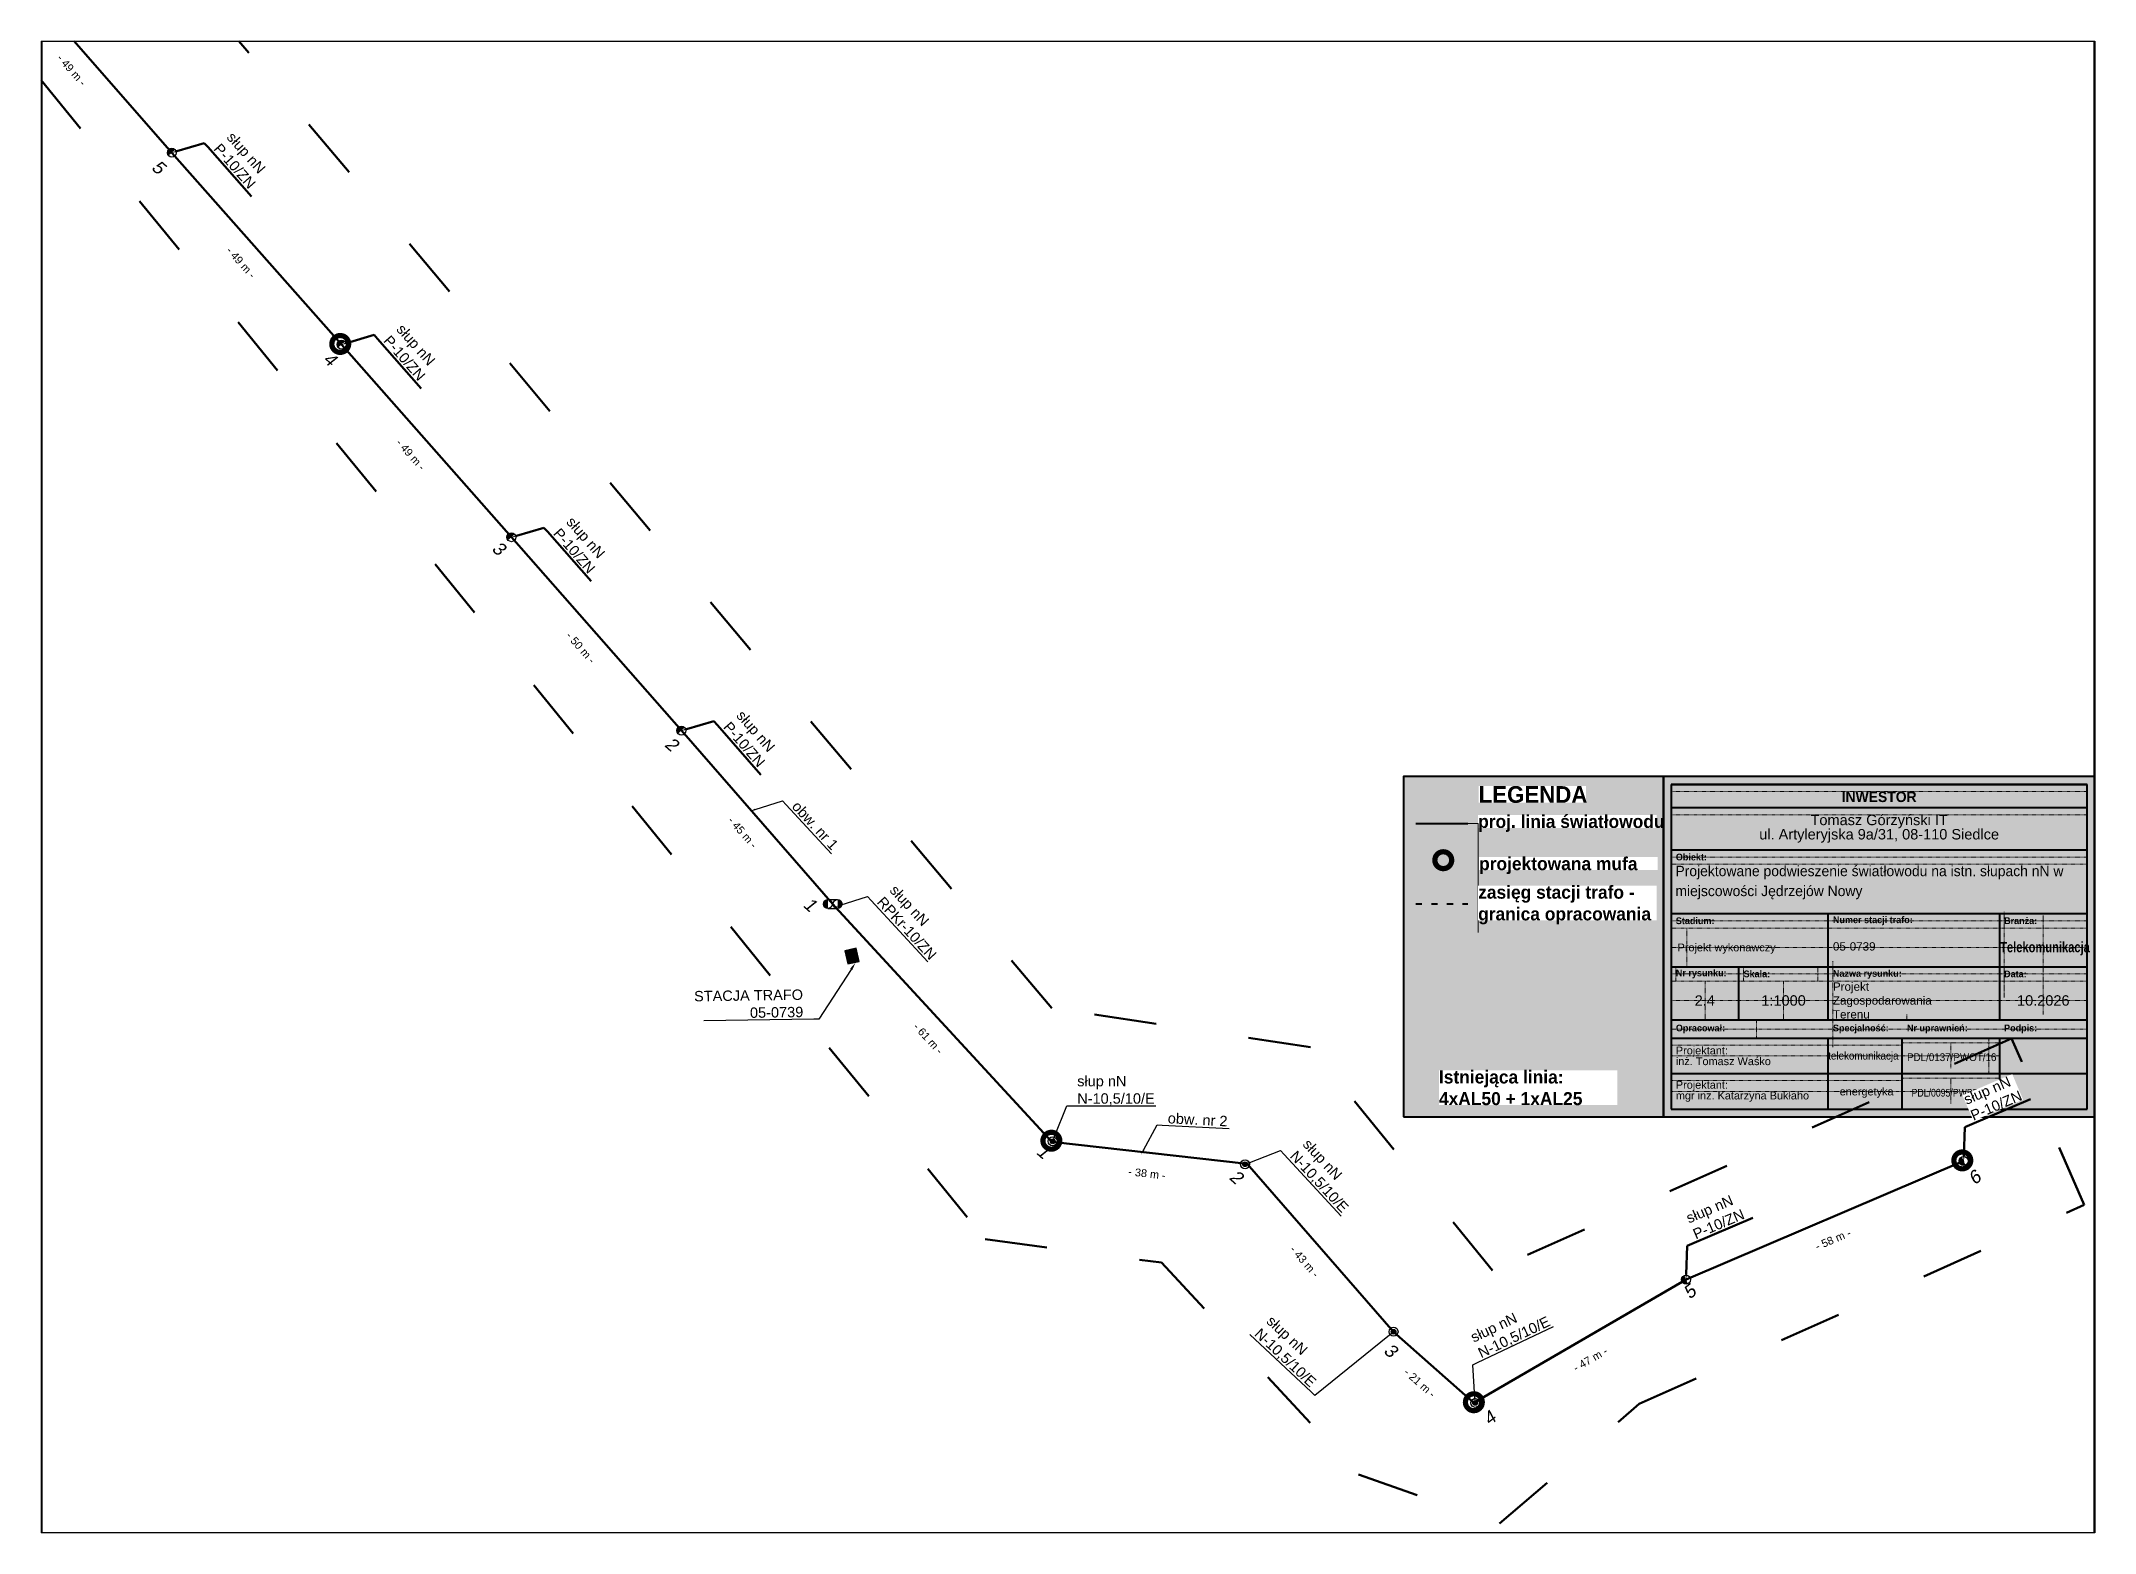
# Paper-space layout '739-4' of a CAD drawing. Header units: metres, sheet in millimetres. Extents: x 0 to 395, y 0 to 287.
# The model-space entities are those that its viewports show. They can reach past a viewport. Long polylines and large blocks are cut down to what shows.
import ezdxf
from ezdxf import colors
from ezdxf.entities.mleader import LeaderData, LeaderLine
from ezdxf.math import Vec2, Vec3

# ---------------------------------------------------------------- set-up
doc = ezdxf.new("R2010")
doc.units = ezdxf.units.M
for name, pattern in [('ACAD_ISO03W100', [30, 12, -18]), ('DGN Style 2', [0.005224, 0.003135, -0.00209]), ('GCAD_ISO03W100', [30, 12, -18])]:
    doc.linetypes.add(name, pattern=pattern)
for name, color, linetype, lineweight in [('!TELE', 30, 'SCARPLINE1A', 50), ('!trafo_05-0739', 6, 'GCAD_ISO03W100', 50), ('@Tabelka', 7, 'Continuous', 13), ('_MM LINIA Sn', 40, 'Continuous', 30), ('_mm zasięg trafo', 6, 'ACAD_ISO03W100', 35), ('_numery slupow etap 4 cz. 2', 7, 'Continuous', 40), ('_światłowód', 30, 'Continuous', 50)]:
    doc.layers.add(name, color=color, linetype=linetype, lineweight=lineweight)
for name, color, linetype in [('!wymiary', 7, 'Continuous'), ('_MM mufy', 3, 'Continuous'), ('_MM opisy', 7, 'Continuous'), ('_MM slupy', 5, 'Continuous'), ('_mm trafo', 3, 'Continuous')]:
    doc.layers.add(name, color=color, linetype=linetype)
doc.layers.add('@KonstrTabelki', color=253, linetype='DGN Style 2', lineweight=0, plot=False)
doc.layers.add('_arkusze model', color=7, linetype='Continuous', lineweight=50, plot=False)
doc.styles.add('LEGENDA', font='arial.ttf')
doc.styles.get("Standard").update_dxf_attribs({"font": 'ARIAL.TTF'})
doc.linetypes.add('SCARPLINE1A', pattern='A,2,[150,AAA.SHX,S=1,R=0,X=0,Y=0],1e-11', length=2)
doc.dimstyles.new('opis linie', dxfattribs={"dimtxt": 1.5, "dimasz": 0.18, "dimexe": 0.18, "dimexo": 0.0625, "dimgap": 2.5, "dimtad": 4, "dimdec": 0, "dimzin": 0, "dimdsep": 46, "dimtxsty": 'Standard', "dimcen": 0.09, "dimse1": 1, "dimse2": 1, "dimsd1": 1, "dimsd2": 1, "dimclrt": 256, "dimadec": 0, "dimazin": 0, "dimtfac": 1, "dimtdec": 0, "dimtofl": 0, "dimtmove": 0, "dimatfit": 3, "dimfxl": 1, "dimtfill": 1, "dimtolj": 1, "dimtzin": 0, "dimarcsym": 0})

psp = doc.layouts.new('739-4')

# ---------------------------------------------------------------- texts
at = {"color": 18, "true_color": 0x000000, "insert": (314.32, 128.27), "char_height": 2, "width": 76.9558, "attachment_point": 1, "line_spacing_factor": 0.825, "style": 'LEGENDA'}
psp.add_mtext('\\pxsm1.15,ql;{\\fLato Light|b0|i0|c238|p34;\\C256;Projektowane podwieszenie światłowodu na istn. słupach nN w miejscowości Jędrzejów Nowy}', dxfattribs=at)
at = {"color": 1, "char_height": 1.6, "width": 26.3577, "attachment_point": 4, "style": 'LEGENDA'}
for s, insert in [('{\\C18;\\c0;05-0739}', (344.61, 112.76, 1)), ('{\\C18;\\c0;Projekt Zagospodarowania Terenu}', (344.61, 102.36, 1))]:
    psp.add_mtext(s, dxfattribs=dict(at, insert=insert))
at = {"char_height": 2, "attachment_point": 5, "line_spacing_factor": 0.825, "style": 'LEGENDA'}
for s, insert in [('2.4', (319.97, 102.36)), ('1:1000', (335.12, 102.36))]:
    psp.add_mtext(s, dxfattribs=dict(at, insert=insert))

msp = doc.modelspace()

# ---------------------------------------------------------------- blocks, each defined once
blk = doc.blocks.new('tabelka')
at = {"true_color": 0xffffff, "transparency": 33554687}
h = blk.add_hatch(color=7, dxfattribs=at)
h.dxf.hatch_style = 1
h.paths.add_polyline_path([(-83, 65.41), (0, 65.41), (0, 0), (-83, 0)])
at = {"layer": '@KonstrTabelki', "lineweight": 0}
for p, q in [((-1.5, 62.52), (-81.5, 62.52)), ((-1.5, 58.08), (-81.5, 58.08)), ((-1.5, 49.94), (-81.5, 49.94)), ((-81.5, 48.55), (-1.5, 48.55)), ((-1.5, 37.69), (-81.5, 37.69)), ((-81.5, 36.3), (-1.5, 36.3)), ((-78.46, 36.3), (-78.46, 28.86)), ((-17.47, 39.44), (-17.47, 22.94)), ((-9.93, 19.68), (-9.93, 39.08)), ((-81.5, 32.58), (-1.5, 32.58)), ((-80.6, 28.86), (-80.6, 26.08)), ((-67.58, 28.86), (-67.58, 26.08)), ((-53.27, 26.08), (-53.27, 28.86)), ((-50.39, 29.9), (-50.39, 18.64)), ((-17.47, 28.86), (-17.47, 22.94)), ((-9.93, 19.68), (-9.93, 28.86)), ((-1.5, 27.47), (-81.5, 27.47)), ((-81.5, 26.08), (-1.5, 26.08)), ((-74.99, 18.64), (-74.99, 26.08)), ((-59.88, 18.64), (-59.88, 26.08)), ((-1.5, 27.47), (-18.36, 27.47)), ((-1.5, 22.36), (-81.5, 22.36)), ((-1.5, 22.36), (-18.36, 22.36)), ((-81.5, 16.88), (-1.5, 16.88)), ((-65.11, 18.64), (-65.11, 15.11)), ((-50.39, 18.64), (-50.39, 13.41)), ((-36.15, 19.68), (-36.15, 18.64)), ((-37.05, 13.77), (-81.5, 13.77)), ((-37.05, 14.25), (-18.36, 14.25)), ((-27.71, 14.25), (-27.71, 9.31)), ((-20.43, 15.11), (-20.43, 8.31)), ((-37.05, 11.71), (-81.5, 11.71)), ((-18.36, 11.71), (-37.05, 11.71)), ((-37.05, 6.97), (-81.5, 6.97)), ((-37.05, 4.9), (-81.5, 4.9)), ((-37.05, 7.44), (-18.36, 7.44)), ((-18.36, 4.9), (-37.05, 4.9)), ((-27.71, 7.44), (-27.71, 2.5))]:
    blk.add_line(p, q, dxfattribs=at)
at = {"layer": '@KonstrTabelki'}
for points in [[(-51.29, 28.86), (-51.29, 39.08)], [(-51.29, 18.64), (-51.29, 28.86)]]:
    blk.add_lwpolyline(points, dxfattribs=at)
at = {"layer": '@Tabelka', "lineweight": 40}
for p, q in [((0, 65.41), (-83, 65.41)), ((-83, 65.41), (-83, 0)), ((-81.5, 63.91), (-1.5, 63.91)), ((-1.5, 63.91), (-81.5, 63.91)), ((-81.5, 63.91), (-81.5, 1.5)), ((-1.5, 1.5), (-1.5, 63.91)), ((0, 0), (0, 65.41)), ((-81.5, 59.47), (-1.5, 59.47)), ((-81.5, 51.33), (-1.5, 51.33)), ((-81.5, 39.08), (-1.5, 39.08)), ((-81.5, 39.08), (-18.36, 39.08)), ((-51.29, 28.86), (-51.29, 39.08)), ((-51.29, 28.86), (-51.29, 35.67)), ((-18.36, 39.08), (-18.36, 28.86)), ((-81.5, 28.86), (-18.36, 28.86)), ((-68.48, 18.64), (-68.48, 28.86)), ((-51.29, 18.64), (-51.29, 28.86)), ((-18.36, 28.86), (-1.5, 28.86)), ((-18.36, 28.86), (-18.36, 18.64)), ((-51.29, 18.64), (-51.29, 25.45)), ((-18.36, 25.45), (-18.36, 18.64)), ((-81.5, 18.64), (-1.5, 18.64)), ((-81.5, 18.64), (-1.5, 18.64)), ((-81.5, 15.11), (-1.5, 15.11)), ((-51.29, 1.5), (-51.29, 15.11)), ((-37.05, 1.5), (-37.05, 15.11)), ((-18.36, 15.11), (-18.36, 1.5)), ((-81.5, 8.31), (-1.5, 8.31)), ((-81.5, 8.31), (-1.5, 8.31)), ((-81.5, 1.5), (-1.5, 1.5)), ((-83, 0), (0, 0))]:
    blk.add_line(p, q, dxfattribs=at)
at = {"layer": '@Tabelka'}
for s, insert, char_height, attachment_point, line_spacing_factor in [('{\\fLato Light|b1|i0|c238|p34;INWESTOR}', (-41.5, 62.52), 2, 2, 0.825), ('{\\fLato Light|b1|i0|c238|p34;Obiekt:}', (-80.6, 49.94), 1.3, 4, 0.946154), ('{\\fLato Light|b1|i0|c238|p34;Branża:}', (-17.47, 37.69), 1.3, 4, 0.946154), ('Projekt wykonawczy', (-80.27, 32.34), 1.5, 4, 0.825), ('{\\fLato Light|b1|i0|c238|p34;\\W0.8;Telekomunikacja}', (-9.6, 32.34), 2, 5, 0.76875), ('{\\fLato Light|b1|i0|c238|p34;Nr rysunku:}', (-80.6, 27.47), 1.3, 4, 0.946154), ('{\\fLato Light|b1|i0|c238|p34;Skala:}', (-67.58, 27.47), 1.3, 4, 0.946154), ('{\\fLato Light|b1|i0|c238|p34;Nazwa rysunku:}', (-50.39, 27.38), 1.3, 4, 0.946154), ('{\\fLato Light|b1|i0|c238|p34;Data:}', (-17.47, 27.47), 1.3, 4, 0.946154), ('10.2026', (-9.93, 22.36), 2, 5, 0.825), ('{\\fLato Light|b1|i0|c238|p34;Opracował:}', (-80.6, 16.88), 1.3, 4, 0.946154), ('{\\fLato Light|b1|i0|c238|p34;Specjalność:}', (-50.39, 16.88), 1.3, 4, 0.946154), ('{\\fLato Light|b1|i0|c238|p34;Nr uprawnień:}', (-36.15, 16.88), 1.3, 4, 0.946154), ('{\\fLato Light|b1|i0|c238|p34;Podpis:}', (-17.47, 16.88), 1.3, 4, 0.946154)]:
    blk.add_mtext(s, dxfattribs=dict(at, insert=insert, char_height=char_height, attachment_point=attachment_point, line_spacing_factor=line_spacing_factor))
at = {"layer": '@Tabelka', "insert": (-41.5, 58.08), "char_height": 2, "attachment_point": 2, "line_spacing_factor": 0.825, "style": 'LEGENDA'}
blk.add_mtext('Tomasz Górzyński IT\\Pul. Artyleryjska 9a/31, 08-110 Siedlce', dxfattribs=at)
at = {"layer": '@Tabelka'}
for s, insert, char_height, width, attachment_point, line_spacing_factor in [('{\\fLato Light|b1|i0|c238|p34;Stadium:}', (-80.6, 37.69), 1.3, 8.6456, 4, 0.946154), ('{\\fLato Light|b1|i0|c238|p34;Numer stacji trafo:}', (-50.39, 37.69), 1.3, 16.1141, 4, 0.946154), ('Projektant:\\Pinż. Tomasz Waśko', (-80.6, 11.71), 1.5, 27.9275, 4, 0.825), ('{\\W0.9;telekomunikacja}', (-44.53, 11.53), 1.5, 22.915, 5, 0.825), ('{\\W0.9;PDL/0137/PWOT/16}', (-27.54, 11.46), 1.5, 22.915, 5, 0.825), ('Projektant:\\Pmgr inż. Katarzyna Bukłaho', (-80.6, 4.9), 1.5, 27.9275, 4, 0.825), ('energetyka', (-43.91, 4.64), 1.5, 22.915, 5, 0.825), ('{\\W0.8;PDL/0095/PWBE/22}', (-27.66, 4.62), 1.5, 22.915, 5, 0.825)]:
    blk.add_mtext(s, dxfattribs=dict(at, insert=insert, char_height=char_height, width=width, attachment_point=attachment_point, line_spacing_factor=line_spacing_factor))
blk = doc.blocks.new('mufa')
at = {"layer": '_MM mufy'}
h = blk.add_hatch(color=256, dxfattribs=at)
h.dxf.hatch_style = 1
h.paths.add_polyline_path([(2.15, 0.12, 1), (-2.1, -0.05, 1)])
h.paths.add_polyline_path([(-1.1, -0.01, -1), (1.15, 0.08, -1)], flags=16)
h.paths.add_polyline_path([(-0.83, 0, -1), (0.88, 0.07, -1)], flags=0)
blk = doc.blocks.new('legenda')
at = {"true_color": 0xffffff, "transparency": 33554687}
h = blk.add_hatch(color=7, dxfattribs=at)
h.dxf.hatch_style = 1
h.paths.add_polyline_path([(-50, 65.41), (0, 65.41), (0, 0), (-50, 0)])
at = {"lineweight": 40}
blk.add_lwpolyline([(0, 65.41), (-50, 65.41), (-50, 0)], dxfattribs=at)
at = {"layer": '_mm zasięg trafo', "lineweight": 40, "ltscale": 0.1}
blk.add_lwpolyline([(-47.62, 40.95), (-37.62, 40.95)], dxfattribs=at)
at = {"layer": '_światłowód', "lineweight": 40}
blk.add_lwpolyline([(-47.62, 56.41), (-37.62, 56.41)], dxfattribs=at)
at = {"layer": '_mm zasięg trafo'}
blk.add_blockref('mufa', (-42.35, 49.31), dxfattribs=at)
at = {"layer": '_mm zasięg trafo', "bg_fill": 3, "box_fill_scale": 1, "bg_fill_color": 256, "bg_fill_transparency": 0}
for s, width, heights, insert, char_height, attachment_point in [('{\\fLato Light|b1|i0|c238|p34;\\C7;LEGENDA}', 20.65, [-3.27], (-35.53, 63.58), 3.2, 1), ('\\pxt4;{\\fLato Light|b1|i0|c238|p34;\\C7;proj. linia światłowodu}', 34.3358, [-3.2], (-35.62, 56.41), 2.5, 4)]:
    blk.add_mtext_dynamic_manual_height_columns(s, width=width, gutter_width=1, heights=heights, dxfattribs=dict(at, insert=insert, char_height=char_height, attachment_point=attachment_point))
at = {"layer": 'Defpoints', "color": 252, "lineweight": 0, "true_color": 0x939598}
blk.add_lwpolyline([(-37.62, 56.41), (-35.62, 56.41), (-35.62, 35.41)], dxfattribs=at)
at = {"layer": '_mm zasięg trafo', "char_height": 2.5, "attachment_point": 4, "bg_fill": 3, "box_fill_scale": 1, "bg_fill_color": 256, "bg_fill_transparency": 0}
for s, heights, insert in [('\\pxt4;{\\fLato Light|b1|i0|c238|p34;\\C7;projektowana mufa}', [-3.2], (-35.44, 48.3)), ('\\pxt4;{\\fLato Light|b1|i0|c238|p34;\\C7;zasięg stacji trafo - granica opracowania}', [-7.36], (-35.62, 40.72))]:
    blk.add_mtext_dynamic_manual_height_columns(s, width=34.3358, gutter_width=1, heights=heights, dxfattribs=dict(at, insert=insert))
at = {"lineweight": 40}
blk.add_lwpolyline([(-50, 0), (0, 0), (0, 65.41)], dxfattribs=at)
at = {"layer": '_mm zasięg trafo', "insert": (-43.16, 5.56), "char_height": 2.5, "attachment_point": 4, "bg_fill": 3, "box_fill_scale": 1, "bg_fill_color": 256, "bg_fill_transparency": 0}
blk.add_mtext_dynamic_manual_height_columns('\\pxt4;{\\fLato Light|b1|i0|c238|p34;\\C7;Istniejąca linia:\\P4xAL50 + 1xAL25}', width=34.3358, gutter_width=1, heights=[0], dxfattribs=at)
blk = doc.blocks.new('*D168')
at = {"layer": 'Defpoints', "color": 0}
for p in [(7548323.63, 5784828.41), (7548355.54, 5784790.87), (7548356.11, 5784791.36)]:
    blk.add_point(p, dxfattribs=at)
at = {"layer": '!wymiary', "insert": (7548336.85, 5784807.24), "char_height": 1.5, "attachment_point": 5, "rotation": 311.2425, "bg_fill": 3, "box_fill_scale": 1.1, "bg_fill_color": 9, "bg_fill_true_color": 13158600, "bg_fill_transparency": 0}
blk.add_mtext('\\A1;- 49 m -', dxfattribs=at)
blk = doc.blocks.new('*D169')
at = {"layer": 'Defpoints', "color": 0}
for p in [(7548356.11, 5784791.36), (7548388.19, 5784753.97), (7548388.75, 5784754.47)]:
    blk.add_point(p, dxfattribs=at)
at = {"layer": '!wymiary', "insert": (7548369.42, 5784770.25), "char_height": 1.5, "attachment_point": 5, "rotation": 311.5054, "bg_fill": 3, "box_fill_scale": 1.1, "bg_fill_color": 9, "bg_fill_true_color": 13158600, "bg_fill_transparency": 0}
blk.add_mtext('\\A1;- 49 m -', dxfattribs=at)
blk = doc.blocks.new('*D170')
at = {"layer": 'Defpoints', "color": 0}
for p in [(7548388.75, 5784754.47), (7548420.86, 5784716.93), (7548421.42, 5784717.43)]:
    blk.add_point(p, dxfattribs=at)
at = {"layer": '!wymiary', "insert": (7548402.07, 5784733.29), "char_height": 1.5, "attachment_point": 5, "rotation": 311.41, "bg_fill": 3, "box_fill_scale": 1.1, "bg_fill_color": 9, "bg_fill_true_color": 13158600, "bg_fill_transparency": 0}
blk.add_mtext('\\A1;- 49 m -', dxfattribs=at)
blk = doc.blocks.new('*D171')
at = {"layer": 'Defpoints', "color": 0}
for p in [(7548421.42, 5784717.43), (7548454.11, 5784680.25), (7548453.55, 5784679.76)]:
    blk.add_point(p, dxfattribs=at)
at = {"layer": '!wymiary', "insert": (7548434.75, 5784696.19), "char_height": 1.5, "attachment_point": 5, "rotation": 311.3264, "bg_fill": 3, "box_fill_scale": 1.1, "bg_fill_color": 9, "bg_fill_true_color": 13158600, "bg_fill_transparency": 0}
blk.add_mtext('\\A1;- 50 m -', dxfattribs=at)
blk = doc.blocks.new('*D172')
at = {"layer": 'Defpoints', "color": 0}
for p in [(7548454.11, 5784680.25), (7548483.14, 5784645.88), (7548483.7, 5784646.37)]:
    blk.add_point(p, dxfattribs=at)
at = {"layer": '!wymiary', "insert": (7548465.88, 5784660.67), "char_height": 1.5, "attachment_point": 5, "rotation": 311.1324, "bg_fill": 3, "box_fill_scale": 1.1, "bg_fill_color": 9, "bg_fill_true_color": 13158600, "bg_fill_transparency": 0}
blk.add_mtext('\\A1;- 45 m -', dxfattribs=at)
blk = doc.blocks.new('*D173')
at = {"layer": 'Defpoints', "color": 0}
for p in [(7548483.7, 5784646.37), (7548524.79, 5784600.68), (7548525.34, 5784601.19)]:
    blk.add_point(p, dxfattribs=at)
at = {"layer": '!wymiary', "insert": (7548501.57, 5784621.06), "char_height": 1.5, "attachment_point": 5, "rotation": 312.6651, "bg_fill": 3, "box_fill_scale": 1.1, "bg_fill_color": 9, "bg_fill_true_color": 13158600, "bg_fill_transparency": 0}
blk.add_mtext('\\A1;- 61 m -', dxfattribs=at)
blk = doc.blocks.new('*D174')
at = {"layer": 'Defpoints', "color": 0}
for p in [(7548525.34, 5784601.19), (7548562.81, 5784596.2), (7548562.89, 5784596.95)]:
    blk.add_point(p, dxfattribs=at)
at = {"layer": '!wymiary', "insert": (7548543.66, 5784595.08), "char_height": 1.5, "attachment_point": 5, "rotation": 353.5577, "bg_fill": 3, "box_fill_scale": 1.1, "bg_fill_color": 9, "bg_fill_true_color": 13158600, "bg_fill_transparency": 0}
blk.add_mtext('\\A1;- 38 m -', dxfattribs=at)
blk = doc.blocks.new('*D175')
at = {"layer": 'Defpoints', "color": 0}
for p in [(7548562.89, 5784596.95), (7548590.52, 5784564.18), (7548591.08, 5784564.67)]:
    blk.add_point(p, dxfattribs=at)
at = {"layer": '!wymiary', "insert": (7548573.96, 5784578.17), "char_height": 1.5, "attachment_point": 5, "rotation": 311.1306, "bg_fill": 3, "box_fill_scale": 1.1, "bg_fill_color": 9, "bg_fill_true_color": 13158600, "bg_fill_transparency": 0}
blk.add_mtext('\\A1;- 43 m -', dxfattribs=at)
blk = doc.blocks.new('*D176')
at = {"layer": 'Defpoints', "color": 0}
for p in [(7548591.08, 5784564.67), (7548606, 5784550.43), (7548606.5, 5784550.99)]:
    blk.add_point(p, dxfattribs=at)
at = {"layer": '!wymiary', "insert": (7548596.13, 5784554.84), "char_height": 1.5, "attachment_point": 5, "rotation": 318.4219, "bg_fill": 3, "box_fill_scale": 1.1, "bg_fill_color": 9, "bg_fill_true_color": 13158600, "bg_fill_transparency": 0}
blk.add_mtext('\\A1;- 21 m -', dxfattribs=at)
blk = doc.blocks.new('*D337')
at = {"layer": 'Defpoints', "color": 0}
for p in [(7548647.33, 5784574.69), (7548647.71, 5784574.04), (7548606.5, 5784550.99)]:
    blk.add_point(p, dxfattribs=at)
at = {"layer": '!wymiary', "insert": (7548628.92, 5784559.38), "char_height": 1.5, "attachment_point": 5, "rotation": 30.1333, "bg_fill": 3, "box_fill_scale": 1.1, "bg_fill_color": 9, "bg_fill_true_color": 13158600, "bg_fill_transparency": 0}
blk.add_mtext('\\A1;- 47 m -', dxfattribs=at)
blk = doc.blocks.new('*D338')
at = {"layer": 'Defpoints', "color": 0}
for p in [(7548700.72, 5784597.5), (7548701.01, 5784596.81), (7548647.33, 5784574.69)]:
    blk.add_point(p, dxfattribs=at)
at = {"layer": '!wymiary', "insert": (7548675.6, 5784582.4), "char_height": 1.5, "attachment_point": 5, "rotation": 23.1338, "bg_fill": 3, "box_fill_scale": 1.1, "bg_fill_color": 9, "bg_fill_true_color": 13158600, "bg_fill_transparency": 0}
blk.add_mtext('\\A1;- 58 m -', dxfattribs=at)
blk = doc.blocks.new('ZN')
at = {"layer": '_MM slupy', "transparency": 33554687}
h = blk.add_hatch(color=256, dxfattribs=at)
h.dxf.hatch_style = 1
h.paths.add_polyline_path([(0, -0.86), (0, 0.86, 1)])
at = {"layer": '_MM slupy'}
blk.add_circle((0, 0), 0.857, dxfattribs=at)
blk = doc.blocks.new('R')
at = {"layer": '_MM slupy', "transparency": 33554687}
h = blk.add_hatch(color=256, dxfattribs=at)
h.dxf.hatch_style = 1
h.paths.add_polyline_path([(-0.93, -0.86), (-0.93, 0.86, 1)])
h = blk.add_hatch(color=256, dxfattribs=at)
h.dxf.hatch_style = 1
h.paths.add_polyline_path([(0.93, 0.86), (0.93, -0.86, 1)])
at = {"layer": '_MM slupy'}
for points in [[(-0.93, 0.86), (0.93, 0.86)], [(-0.93, -0.86), (0.93, -0.86)]]:
    blk.add_lwpolyline(points, dxfattribs=at)
for centre in [(-0.93, 0), (0.93, 0)]:
    blk.add_circle(centre, 0.857, dxfattribs=at)
blk = doc.blocks.new('E')
at = {"layer": '_MM slupy'}
h = blk.add_hatch(color=256, dxfattribs=at)
h.dxf.hatch_style = 1
h.paths.add_polyline_path([(0.27, 0.37, 1), (-0.27, -0.37, 1)])
for radius in [0.857, 0.457]:
    blk.add_circle((0, 0), radius, dxfattribs=at)
blk = doc.blocks.new('trafo')
at = {"layer": '_mm trafo'}
h = blk.add_hatch(color=256, dxfattribs=at)
h.dxf.hatch_style = 1
h.paths.add_polyline_path([(-1.15, 1.02), (-0.52, -1.51), (1.64, -0.96), (1.01, 1.59)])
at = {"layer": '_MM LINIA Sn', "color": 2, "lineweight": 60}
for p, q in [((0.58, 0.02), (-0.43, 0.9)), ((-0.32, -0.23), (0.58, 0.02)), ((0.58, -0.92), (-0.32, -0.23)), ((0.55, -0.72), (0.41, -0.9)), ((0.41, -0.9), (0.58, -0.92)), ((0.58, -0.92), (0.55, -0.72))]:
    blk.add_line(p, q, dxfattribs=at)
at = {"layer": '_mm trafo', "flags": 128}
blk.add_lwpolyline([(-0.52, -1.52), (1.64, -0.96), (0.98, 1.58), (-1.17, 0.99), (-0.52, -1.52)], close=True, dxfattribs=at)
blk = doc.blocks.new('q')
at = {"layer": '_MM slupy'}
blk.add_blockref('ZN', (0, 0), dxfattribs=at)
at = {"layer": '_MM opisy'}
ml = blk.add_multileader_mtext('Standard', dxfattribs=at)
ml.set_content('\\pxql;słup nN\\PP-10/ZN', color=256)
ml.set_leader_properties()
ml.build(insert=Vec2(0, 0))
ml.multileader.update_dxf_attribs({"has_text_frame": 1, "text_left_attachment_type": 5, "text_right_attachment_type": 5, "dogleg_length": 1, "arrow_head_size": 1})
ctx = ml.context
ctx.base_point, ctx.char_height, ctx.arrow_head_size, ctx.landing_gap_size, ctx.plane_origin = Vec3(3.75, 5.9), 2, 1, 1, Vec3(1.72, -1.42)
ctx.left_attachment, ctx.right_attachment = 5, 5
notes = []
notes.append((ctx, [(0, (1, 1, 0), (2.75, 5.9), (1, 0), 1, [(0, [(0, 0), (2.75, 5.9)], 0, [])])]))
ctx.mtext.insert, ctx.mtext.flow_direction = Vec3(4.75, 11.7), 5
ctx.mtext.has_bg_fill, ctx.mtext.bg_color, ctx.mtext.bg_scale_factor, ctx.mtext.bg_transparency, ctx.mtext.use_window_bg_color = 1, -1023410175, 1, 0, 1
for ctx, leaders in notes:
    for number, flags, end, landing, length, lines in leaders:
        leader = LeaderData()
        leader.index, (leader.has_last_leader_line, leader.has_dogleg_vector, leader.attachment_direction) = number, flags
        leader.last_leader_point, leader.dogleg_vector, leader.dogleg_length = Vec3(end), Vec3(landing), length
        for number, points, colour, breaks in lines:
            line = LeaderLine()
            line.index, line.vertices, line.color, line.breaks = number, Vec3.list(points), colors.encode_raw_color(colour), breaks
            leader.lines.append(line)
        ctx.leaders.append(leader)

# ---------------------------------------------------------------- linework, layer by layer
at = {"layer": '!TELE'}
for points in [[(7548323.63, 5784828.41), (7548356.11, 5784791.36), (7548388.75, 5784754.47), (7548421.42, 5784717.43), (7548454.11, 5784680.25), (7548483.7, 5784646.37), (7548525.34, 5784601.19), (7548562.89, 5784596.95), (7548591.08, 5784564.67), (7548606.5, 5784550.99)], [(7548606.5, 5784550.99), (7548647.33, 5784574.69), (7548700.72, 5784597.5)]]:
    msp.add_lwpolyline(points, dxfattribs=at)

# ---------------------------------------------------------------- next in the draw order: dimensions: what is measured, and where the dimension line sits
at = {"layer": '!wymiary'}
dim = msp.add_aligned_dim(p1=(7548323.63, 5784828.41), p2=(7548356.11, 5784791.36), distance=-0.75, dimstyle='opis linie', override={"dimpost": '- <> m -'}, dxfattribs=at)
dim.commit()
dim.dimension.update_dxf_attribs({"geometry": '*D168', "text_midpoint": (7548336.85, 5784807.24)})

# ---------------------------------------------------------------- next in the draw order: dimensions: what is measured, and where the dimension line sits
dim = msp.add_aligned_dim(p1=(7548356.11, 5784791.36), p2=(7548388.75, 5784754.47), distance=-0.75, dimstyle='opis linie', override={"dimpost": '- <> m -'}, dxfattribs=at)
dim.commit()
dim.dimension.update_dxf_attribs({"geometry": '*D169', "text_midpoint": (7548369.42, 5784770.25)})

# ---------------------------------------------------------------- next in the draw order: block references
at = {"layer": '!TELE', "rotation": 311.505379868683}
msp.add_blockref('q', (7548356.11, 5784791.36), dxfattribs=at)

# ---------------------------------------------------------------- next in the draw order: dimensions: what is measured, and where the dimension line sits
at = {"layer": '!wymiary'}
dim = msp.add_aligned_dim(p1=(7548388.75, 5784754.47), p2=(7548421.42, 5784717.43), distance=-0.75, dimstyle='opis linie', override={"dimpost": '- <> m -'}, dxfattribs=at)
dim.commit()
dim.dimension.update_dxf_attribs({"geometry": '*D170', "text_midpoint": (7548402.07, 5784733.29)})

# ---------------------------------------------------------------- next in the draw order: block references
at = {"layer": '!TELE', "rotation": 311.410001706035}
msp.add_blockref('q', (7548388.75, 5784754.47), dxfattribs=at)

# ---------------------------------------------------------------- next in the draw order: texts
at = {"layer": '_numery slupow etap 4 cz. 2', "oblique": 10}
msp.add_text('5', height=2.5, rotation=318.4797, dxfattribs=at).set_placement((7548352.03, 5784788.28))

# ---------------------------------------------------------------- next in the draw order: dimensions: what is measured, and where the dimension line sits
at = {"layer": '!wymiary'}
dim = msp.add_aligned_dim(p1=(7548421.42, 5784717.43), p2=(7548454.11, 5784680.25), distance=-0.75, dimstyle='opis linie', override={"dimpost": '- <> m -'}, dxfattribs=at)
dim.commit()
dim.dimension.update_dxf_attribs({"geometry": '*D171', "text_midpoint": (7548434.75, 5784696.19)})

# ---------------------------------------------------------------- next in the draw order: block references
at = {"layer": '!TELE', "rotation": 311.3263695935091}
msp.add_blockref('q', (7548421.42, 5784717.43), dxfattribs=at)
at = {"color": 5, "lineweight": 70}
msp.add_blockref('mufa', (7548388.47, 5784754.55), dxfattribs=at)

# ---------------------------------------------------------------- next in the draw order: texts
at = {"layer": '_numery slupow etap 4 cz. 2', "oblique": 10}
msp.add_text('4', height=2.5, rotation=318.4797, dxfattribs=at).set_placement((7548385.01, 5784751.39))

# ---------------------------------------------------------------- next in the draw order: dimensions: what is measured, and where the dimension line sits
at = {"layer": '!wymiary'}
dim = msp.add_aligned_dim(p1=(7548454.11, 5784680.25), p2=(7548483.7, 5784646.37), distance=-0.75, dimstyle='opis linie', override={"dimpost": '- <> m -'}, dxfattribs=at)
dim.commit()
dim.dimension.update_dxf_attribs({"geometry": '*D172', "text_midpoint": (7548465.88, 5784660.67)})

# ---------------------------------------------------------------- next in the draw order: block references
at = {"layer": '!TELE', "rotation": 311.1323651816211}
msp.add_blockref('q', (7548454.11, 5784680.25), dxfattribs=at)

# ---------------------------------------------------------------- next in the draw order: texts
at = {"layer": '_numery slupow etap 4 cz. 2', "oblique": 10}
for s, p in [('3', (7548417.48, 5784715)), ('1', (7548477.36, 5784646.52))]:
    msp.add_text(s, height=2.5, rotation=318.4797, dxfattribs=at).set_placement(p)

# ---------------------------------------------------------------- next in the draw order: dimensions: what is measured, and where the dimension line sits
at = {"layer": '!wymiary'}
dim = msp.add_aligned_dim(p1=(7548483.7, 5784646.37), p2=(7548525.34, 5784601.19), distance=-0.75, dimstyle='opis linie', override={"dimpost": '- <> m -'}, dxfattribs=at)
dim.commit()
dim.dimension.update_dxf_attribs({"geometry": '*D173', "text_midpoint": (7548501.57, 5784621.06)})

# ---------------------------------------------------------------- next in the draw order: texts
at = {"layer": '_numery slupow etap 4 cz. 2', "oblique": 10}
msp.add_text('2', height=2.5, rotation=318.4797, dxfattribs=at).set_placement((7548450.71, 5784677.35))

# ---------------------------------------------------------------- next in the draw order: dimensions: what is measured, and where the dimension line sits
at = {"layer": '!wymiary'}
dim = msp.add_aligned_dim(p1=(7548525.34, 5784601.19), p2=(7548562.89, 5784596.95), distance=-0.75, dimstyle='opis linie', override={"dimpost": '- <> m -'}, dxfattribs=at)
dim.commit()
dim.dimension.update_dxf_attribs({"geometry": '*D174', "text_midpoint": (7548543.66, 5784595.08)})

# ---------------------------------------------------------------- next in the draw order: leaders
at = {"layer": '_MM opisy'}
ml = msp.add_multileader_mtext('Standard', dxfattribs=at)
ml.set_content('\\pxql;słup nN\\PRPKr-10/ZN', color=256)
ml.set_leader_properties()
ml.build(insert=Vec2(0, 0))
ml.multileader.update_dxf_attribs({"has_text_frame": 1, "text_left_attachment_type": 5, "text_right_attachment_type": 5, "dogleg_length": 1, "arrow_head_size": 1})
ctx = ml.context
ctx.base_point, ctx.char_height, ctx.arrow_head_size, ctx.landing_gap_size, ctx.plane_origin, ctx.plane_x_axis, ctx.plane_y_axis = Vec3(7548490.58, 5784647.61), 2, 1, 1, Vec3(7548483.82, 5784644.14), Vec3(0.677712, -0.735327), Vec3(0.735327, 0.677712)
ctx.left_attachment, ctx.right_attachment = 5, 5
notes = []
notes.append((ctx, [(0, (1, 1, 0), (7548489.91, 5784648.34), (0.677712, -0.735327), 1, [(0, [(7548483.7, 5784646.37), (7548489.91, 5784648.34)], 0, [])])]))
ctx.mtext.insert, ctx.mtext.text_direction, ctx.mtext.flow_direction = Vec3(7548495.5, 5784650.78), Vec3(0.677712, -0.735327), 5
ctx.mtext.has_bg_fill, ctx.mtext.bg_color, ctx.mtext.bg_scale_factor, ctx.mtext.bg_transparency, ctx.mtext.use_window_bg_color = 1, -1023410175, 1, 0, 1
for ctx, leaders in notes:
    for number, flags, end, landing, length, lines in leaders:
        leader = LeaderData()
        leader.index, (leader.has_last_leader_line, leader.has_dogleg_vector, leader.attachment_direction) = number, flags
        leader.last_leader_point, leader.dogleg_vector, leader.dogleg_length = Vec3(end), Vec3(landing), length
        for number, points, colour, breaks in lines:
            line = LeaderLine()
            line.index, line.vertices, line.color, line.breaks = number, Vec3.list(points), colors.encode_raw_color(colour), breaks
            leader.lines.append(line)
        ctx.leaders.append(leader)

# ---------------------------------------------------------------- next in the draw order: block references
msp.add_blockref('R', (7548483.21, 5784646.9))
at = {"layer": '_arkusze model', "rotation": 357.3066721443945}
msp.add_blockref('trafo', (7548486.68, 5784636.88), dxfattribs=at)

# ---------------------------------------------------------------- next in the draw order: dimensions: what is measured, and where the dimension line sits
at = {"layer": '!wymiary'}
dim = msp.add_aligned_dim(p1=(7548562.89, 5784596.95), p2=(7548591.08, 5784564.67), distance=-0.75, dimstyle='opis linie', override={"dimpost": '- <> m -'}, dxfattribs=at)
dim.commit()
dim.dimension.update_dxf_attribs({"geometry": '*D175', "text_midpoint": (7548573.96, 5784578.17)})

# ---------------------------------------------------------------- next in the draw order: leaders
at = {"layer": '_MM opisy'}
ml = msp.add_multileader_mtext('Standard', dxfattribs=at)
ml.set_content('\\pxql;słup nN\\PN-10,5/10/E', color=256)
ml.set_leader_properties()
ml.build(insert=Vec2(0, 0))
ml.multileader.update_dxf_attribs({"has_text_frame": 1, "text_left_attachment_type": 5, "text_right_attachment_type": 5, "dogleg_length": 1, "arrow_head_size": 1})
ctx = ml.context
ctx.base_point, ctx.char_height, ctx.arrow_head_size, ctx.landing_gap_size, ctx.plane_origin = Vec3(7548529.23, 5784608.08), 2, 1, 1, Vec3(7548527.24, 5784599.86)
ctx.left_attachment, ctx.right_attachment = 5, 5
notes = []
notes.append((ctx, [(0, (1, 1, 0), (7548528.23, 5784608.08), (1, 0), 1, [(0, [(7548525.52, 5784601.28)], 0, [])])]))
ctx.mtext.insert, ctx.mtext.flow_direction = Vec3(7548530.23, 5784613.85), 5
ctx.mtext.has_bg_fill, ctx.mtext.bg_color, ctx.mtext.bg_scale_factor, ctx.mtext.bg_transparency, ctx.mtext.use_window_bg_color = 1, -1023410175, 1, 0, 1
for ctx, leaders in notes:
    for number, flags, end, landing, length, lines in leaders:
        leader = LeaderData()
        leader.index, (leader.has_last_leader_line, leader.has_dogleg_vector, leader.attachment_direction) = number, flags
        leader.last_leader_point, leader.dogleg_vector, leader.dogleg_length = Vec3(end), Vec3(landing), length
        for number, points, colour, breaks in lines:
            line = LeaderLine()
            line.index, line.vertices, line.color, line.breaks = number, Vec3.list(points), colors.encode_raw_color(colour), breaks
            leader.lines.append(line)
        ctx.leaders.append(leader)

# ---------------------------------------------------------------- next in the draw order: block references
at = {"color": 5, "lineweight": 70}
msp.add_blockref('mufa', (7548525.24, 5784601.36), dxfattribs=at)
msp.add_blockref('E', (7548525.52, 5784601.28))

# ---------------------------------------------------------------- next in the draw order: texts
at = {"layer": '_numery slupow etap 4 cz. 2', "oblique": 10}
msp.add_text('1', height=2.5, rotation=318.4797, dxfattribs=at).set_placement((7548522.21, 5784599.01))

# ---------------------------------------------------------------- next in the draw order: dimensions: what is measured, and where the dimension line sits
at = {"layer": '!wymiary'}
dim = msp.add_aligned_dim(p1=(7548591.08, 5784564.67), p2=(7548606.5, 5784550.99), distance=-0.75, dimstyle='opis linie', override={"dimpost": '- <> m -'}, dxfattribs=at)
dim.commit()
dim.dimension.update_dxf_attribs({"geometry": '*D176', "text_midpoint": (7548596.13, 5784554.84)})

# ---------------------------------------------------------------- next in the draw order: leaders
at = {"layer": '_MM opisy'}
ml = msp.add_multileader_mtext('Standard', dxfattribs=at)
ml.set_content('\\pxql;słup nN\\PN-10,5/10/E', color=256)
ml.set_leader_properties()
ml.build(insert=Vec2(0, 0))
ml.multileader.update_dxf_attribs({"has_text_frame": 1, "text_left_attachment_type": 5, "text_right_attachment_type": 5, "dogleg_length": 1, "arrow_head_size": 1})
ctx = ml.context
ctx.base_point, ctx.char_height, ctx.arrow_head_size, ctx.landing_gap_size, ctx.plane_origin, ctx.plane_x_axis, ctx.plane_y_axis = Vec3(7548570.02, 5784598.77), 2, 1, 1, Vec3(7548562.63, 5784594.65), Vec3(0.679042, -0.734099), Vec3(0.734099, 0.679042)
ctx.left_attachment, ctx.right_attachment = 5, 5
notes = []
notes.append((ctx, [(0, (1, 1, 0), (7548569.34, 5784599.5), (0.679042, -0.734099), 1, [(0, [(7548562.51, 5784596.87)], 0, [])])]))
ctx.mtext.insert, ctx.mtext.text_direction, ctx.mtext.flow_direction = Vec3(7548574.93, 5784601.95), Vec3(0.679042, -0.734099), 5
ctx.mtext.has_bg_fill, ctx.mtext.bg_color, ctx.mtext.bg_scale_factor, ctx.mtext.bg_transparency, ctx.mtext.use_window_bg_color = 1, -1023410175, 1, 0, 1
for ctx, leaders in notes:
    for number, flags, end, landing, length, lines in leaders:
        leader = LeaderData()
        leader.index, (leader.has_last_leader_line, leader.has_dogleg_vector, leader.attachment_direction) = number, flags
        leader.last_leader_point, leader.dogleg_vector, leader.dogleg_length = Vec3(end), Vec3(landing), length
        for number, points, colour, breaks in lines:
            line = LeaderLine()
            line.index, line.vertices, line.color, line.breaks = number, Vec3.list(points), colors.encode_raw_color(colour), breaks
            leader.lines.append(line)
        ctx.leaders.append(leader)

# ---------------------------------------------------------------- next in the draw order: block references
at = {"rotation": 312.76882539226}
msp.add_blockref('E', (7548562.51, 5784596.87), dxfattribs=at)

# ---------------------------------------------------------------- next in the draw order: dimensions: what is measured, and where the dimension line sits
at = {"layer": '!wymiary'}
dim = msp.add_aligned_dim(p1=(7548606.5, 5784550.99), p2=(7548647.33, 5784574.69), distance=-0.75, dimstyle='opis linie', override={"dimpost": '- <> m -'}, dxfattribs=at)
dim.commit()
dim.dimension.update_dxf_attribs({"geometry": '*D337', "text_midpoint": (7548628.92, 5784559.38)})

# ---------------------------------------------------------------- next in the draw order: leaders
at = {"layer": '_MM opisy'}
ml = msp.add_multileader_mtext('Standard', dxfattribs=at)
ml.set_content('\\pxql;słup nN\\PN-10,5/10/E', color=256)
ml.set_leader_properties()
ml.build(insert=Vec2(0, 0))
ml.multileader.update_dxf_attribs({"has_text_frame": 1, "text_left_attachment_type": 5, "text_right_attachment_type": 5, "dogleg_length": 1, "arrow_head_size": 1})
ctx = ml.context
ctx.base_point, ctx.char_height, ctx.arrow_head_size, ctx.landing_gap_size, ctx.plane_origin, ctx.plane_x_axis, ctx.plane_y_axis = Vec3(7548563.16, 5784564.44), 2, 1, 1, Vec3(7548591.35, 5784562.46), Vec3(0.727951, -0.685629), Vec3(0.685629, 0.727951)
ctx.left_attachment, ctx.right_attachment = 5, 5
notes = []
notes.append((ctx, [(0, (1, 1, 0), (7548575.93, 5784552.41), (-0.727951, 0.685629), 1, [(0, [(7548591.07, 5784564.67)], 0, [])])]))
ctx.mtext.insert, ctx.mtext.text_direction, ctx.mtext.flow_direction = Vec3(7548567.84, 5784567.95), Vec3(0.727951, -0.685629), 5
ctx.mtext.has_bg_fill, ctx.mtext.bg_color, ctx.mtext.bg_scale_factor, ctx.mtext.bg_transparency, ctx.mtext.use_window_bg_color = 1, -1023410175, 1, 0, 1
for ctx, leaders in notes:
    for number, flags, end, landing, length, lines in leaders:
        leader = LeaderData()
        leader.index, (leader.has_last_leader_line, leader.has_dogleg_vector, leader.attachment_direction) = number, flags
        leader.last_leader_point, leader.dogleg_vector, leader.dogleg_length = Vec3(end), Vec3(landing), length
        for number, points, colour, breaks in lines:
            line = LeaderLine()
            line.index, line.vertices, line.color, line.breaks = number, Vec3.list(points), colors.encode_raw_color(colour), breaks
            leader.lines.append(line)
        ctx.leaders.append(leader)

# ---------------------------------------------------------------- next in the draw order: block references
at = {"rotation": 316.7149301935435}
msp.add_blockref('E', (7548591.07, 5784564.67), dxfattribs=at)

# ---------------------------------------------------------------- next in the draw order: texts
at = {"layer": '_numery slupow etap 4 cz. 2', "oblique": 10}
msp.add_text('3', height=2.5, rotation=318.4797, dxfattribs=at).set_placement((7548588.99, 5784560.78))

# ---------------------------------------------------------------- next in the draw order: dimensions: what is measured, and where the dimension line sits
at = {"layer": '!wymiary'}
dim = msp.add_aligned_dim(p1=(7548647.33, 5784574.69), p2=(7548700.72, 5784597.5), distance=-0.75, dimstyle='opis linie', override={"dimpost": '- <> m -'}, dxfattribs=at)
dim.commit()
dim.dimension.update_dxf_attribs({"geometry": '*D338', "text_midpoint": (7548675.6, 5784582.4)})

# ---------------------------------------------------------------- next in the draw order: leaders
at = {"layer": '_MM opisy'}
ml = msp.add_multileader_mtext('Standard', dxfattribs=at)
ml.set_content('\\pxql;słup nN\\PN-10,5/10/E', color=256)
ml.set_leader_properties()
ml.build(insert=Vec2(0, 0))
ml.multileader.update_dxf_attribs({"has_text_frame": 1, "text_left_attachment_type": 5, "text_right_attachment_type": 5, "dogleg_length": 1, "arrow_head_size": 1})
ctx = ml.context
ctx.base_point, ctx.char_height, ctx.arrow_head_size, ctx.landing_gap_size, ctx.plane_origin, ctx.plane_x_axis, ctx.plane_y_axis = Vec3(7548607.21, 5784558.73), 2, 1, 1, Vec3(7548608.93, 5784550.45), Vec3(0.903548, 0.428487), Vec3(-0.428487, 0.903548)
ctx.left_attachment, ctx.right_attachment = 5, 5
notes = []
notes.append((ctx, [(0, (1, 1, 0), (7548606.31, 5784558.3), (0.903548, 0.428487), 1, [(0, [(7548606.77, 5784550.99)], 0, [])])]))
ctx.mtext.insert, ctx.mtext.text_direction, ctx.mtext.flow_direction = Vec3(7548605.64, 5784564.37), Vec3(0.903548, 0.428487), 5
ctx.mtext.has_bg_fill, ctx.mtext.bg_color, ctx.mtext.bg_scale_factor, ctx.mtext.bg_transparency, ctx.mtext.use_window_bg_color = 1, -1023410175, 1, 0, 1
for ctx, leaders in notes:
    for number, flags, end, landing, length, lines in leaders:
        leader = LeaderData()
        leader.index, (leader.has_last_leader_line, leader.has_dogleg_vector, leader.attachment_direction) = number, flags
        leader.last_leader_point, leader.dogleg_vector, leader.dogleg_length = Vec3(end), Vec3(landing), length
        for number, points, colour, breaks in lines:
            line = LeaderLine()
            line.index, line.vertices, line.color, line.breaks = number, Vec3.list(points), colors.encode_raw_color(colour), breaks
            leader.lines.append(line)
        ctx.leaders.append(leader)

# ---------------------------------------------------------------- next in the draw order: block references
at = {"layer": '!TELE', "rotation": 23.13379976327313}
for p in [(7548700.72, 5784597.5), (7548647.33, 5784574.69)]:
    msp.add_blockref('q', p, dxfattribs=at)
at = {"color": 5, "lineweight": 70}
msp.add_blockref('mufa', (7548606.49, 5784551.08), dxfattribs=at)
at = {"rotation": 25.37156175623863}
msp.add_blockref('E', (7548606.77, 5784550.99), dxfattribs=at)

# ---------------------------------------------------------------- next in the draw order: texts
at = {"layer": '_numery slupow etap 4 cz. 2', "oblique": 10}
msp.add_text('4', height=2.5, rotation=37.5942, dxfattribs=at).set_placement((7548609.51, 5784546.53))

# ---------------------------------------------------------------- next in the draw order: linework, layer by layer
at = {"layer": '!trafo_05-0739'}
msp.add_lwpolyline([(7547641.2, 5785178.25), (7547634.65, 5785132.99), (7547721.08, 5785131.95), (7547994.33, 5784969.45), (7547970.52, 5784919.77), (7547996.4, 5784908.38), (7548031.07, 5784948.75), (7548062.9, 5784936.65), (7548097.51, 5784905.28), (7548290.61, 5784854.82), (7548512.5, 5784582.48), (7548546.46, 5784577.95), (7548584.3, 5784537.19), (7548611.47, 5784527.81), (7548638.32, 5784550.78), (7548723.87, 5784589.07), (7548709.94, 5784621.05), (7548610.12, 5784576.44), (7548575.07, 5784619.4), (7548525.34, 5784626.88), (7548306.84, 5784886.78), (7548106.46, 5784940.6), (7548053.47, 5784981.17), (7547724.74, 5785178.25)], close=True, dxfattribs=at)

# ---------------------------------------------------------------- next in the draw order: block references
at = {"color": 5, "lineweight": 70}
msp.add_blockref('mufa', (7548700.43, 5784597.58), dxfattribs=at)

# ---------------------------------------------------------------- next in the draw order: texts
at = {"layer": '_numery slupow etap 4 cz. 2', "oblique": 10}
for s, p in [('6', (7548702.8, 5784592.77)), ('5', (7548648, 5784570.82))]:
    msp.add_text(s, height=2.5, rotation=37.5942, dxfattribs=at).set_placement(p)

# ---------------------------------------------------------------- next in the draw order: leaders
at = {"layer": '_MM opisy', "color": 1}
ml = msp.add_multileader_mtext('Standard', dxfattribs=at)
ml.set_content('\\pxql;obw. nr 1', color=256)
ml.set_leader_properties()
ml.build(insert=Vec2(0, 0))
ml.multileader.update_dxf_attribs({"has_text_frame": 1, "text_left_attachment_type": 5, "text_right_attachment_type": 5, "dogleg_length": 1, "arrow_head_size": 1})
ctx = ml.context
ctx.base_point, ctx.char_height, ctx.arrow_head_size, ctx.landing_gap_size, ctx.plane_origin, ctx.plane_x_axis, ctx.plane_y_axis = Vec3(7548474.24, 5784666.01), 2, 1, 1, Vec3(7548467.47, 5784662.54), Vec3(0.677712, -0.735327), Vec3(0.735327, 0.677712)
ctx.left_attachment, ctx.right_attachment = 5, 5
notes = []
notes.append((ctx, [(0, (1, 1, 0), (7548473.56, 5784666.74), (0.677712, -0.735327), 1, [(0, [(7548467.35, 5784664.77), (7548473.56, 5784666.74)], 0, [])])]))
ctx.mtext.insert, ctx.mtext.text_direction, ctx.mtext.flow_direction = Vec3(7548476.69, 5784666.91), Vec3(0.677712, -0.735327), 5
ctx.mtext.has_bg_fill, ctx.mtext.bg_color, ctx.mtext.bg_scale_factor, ctx.mtext.bg_transparency, ctx.mtext.use_window_bg_color = 1, -1023410175, 1, 0, 1
ml = msp.add_multileader_mtext('Standard', dxfattribs=at)
ml.set_content('\\pxql;obw. nr 2', color=1)
ml.set_leader_properties()
ml.build(insert=Vec2(0, 0))
ml.multileader.update_dxf_attribs({"has_text_frame": 1, "text_left_attachment_type": 5, "text_right_attachment_type": 5, "dogleg_length": 1, "arrow_head_size": 1})
ctx = ml.context
ctx.base_point, ctx.char_height, ctx.arrow_head_size, ctx.landing_gap_size, ctx.plane_origin, ctx.plane_x_axis, ctx.plane_y_axis = Vec3(7548546.58, 5784604.4), 2, 1, 1, Vec3(7548544.16, 5784597.19), Vec3(0.998599, -0.052921), Vec3(0.052921, 0.998599)
ctx.left_attachment, ctx.right_attachment = 5, 5
notes.append((ctx, [(0, (1, 1, 0), (7548545.58, 5784604.45), (0.998599, -0.052921), 1, [(0, [(7548542.52, 5784598.7), (7548545.58, 5784604.45)], 0, [])])]))
ctx.mtext.insert, ctx.mtext.text_direction, ctx.mtext.flow_direction = Vec3(7548547.71, 5784606.75), Vec3(0.998599, -0.052921), 5
ctx.mtext.has_bg_fill, ctx.mtext.bg_color, ctx.mtext.bg_scale_factor, ctx.mtext.bg_transparency, ctx.mtext.use_window_bg_color = 1, -1023410175, 1, 0, 1
at = {"layer": '_mm trafo', "color": 3}
ml = msp.add_multileader_mtext('Standard', dxfattribs=at)
ml.set_content('STACJA TRAFO\\P05-0739', color=3)
ml.set_leader_properties()
ml.build(insert=Vec2(0, 0))
ml.multileader.update_dxf_attribs({"has_text_frame": 1, "text_left_attachment_type": 5, "text_right_attachment_type": 5, "dogleg_length": 1, "arrow_head_size": 1.5})
ctx = ml.context
ctx.base_point, ctx.char_height, ctx.arrow_head_size, ctx.plane_origin, ctx.plane_x_axis, ctx.plane_y_axis = Vec3(7548454.86, 5784624.37), 2, 1.5, Vec3(7548490.81, 5784604.79), Vec3(0.999891, 0.014731), Vec3(-0.014731, 0.999891)
ctx.left_attachment, ctx.right_attachment, ctx.text_align_type, ctx.attachment_type = 5, 5, 2, 2
notes.append((ctx, [(0, (1, 1, 0), (7548480.56, 5784624.75), (-0.999891, -0.014731), 1, [(0, [(7548487.58, 5784635.6)], 0, [])])]))
ctx.mtext.insert, ctx.mtext.text_direction, ctx.mtext.rotation, ctx.mtext.alignment, ctx.mtext.flow_direction = Vec3(7548477.48, 5784630.49), Vec3(0.999891, 0.014731), 6.129723, 3, 5
ctx.mtext.has_bg_fill, ctx.mtext.bg_color, ctx.mtext.bg_scale_factor, ctx.mtext.bg_transparency, ctx.mtext.use_window_bg_color = 1, -1073741824, 1, 0, 1
for ctx, leaders in notes:
    for number, flags, end, landing, length, lines in leaders:
        leader = LeaderData()
        leader.index, (leader.has_last_leader_line, leader.has_dogleg_vector, leader.attachment_direction) = number, flags
        leader.last_leader_point, leader.dogleg_vector, leader.dogleg_length = Vec3(end), Vec3(landing), length
        for number, points, colour, breaks in lines:
            line = LeaderLine()
            line.index, line.vertices, line.color, line.breaks = number, Vec3.list(points), colors.encode_raw_color(colour), breaks
            leader.lines.append(line)
        ctx.leaders.append(leader)

# ---------------------------------------------------------------- next in the draw order: texts
at = {"layer": '_numery slupow etap 4 cz. 2', "oblique": 10}
msp.add_text('2', height=2.5, rotation=318.4797, dxfattribs=at).set_placement((7548559.3, 5784594.14))

# ---------------------------------------------------------------- block references
psp.add_blockref('tabelka', (395, 80))

psp.set_redraw_order([(e.dxf.handle, doc.entitydb.next_handle()) for e in psp.query("TEXT MTEXT ATTDEF DIMENSION ARC_DIMENSION")])  # texts and dimensions are drawn at this point

# ---------------------------------------------------------------- next in the draw order: block references
psp.add_blockref('legenda', (312, 80))

# ---------------------------------------------------------------- next in the draw order: linework, layer by layer
psp.add_lwpolyline([(395, 0), (0.24, 0), (0.24, 286.83), (395, 286.83)], close=True)

# ---------------------------------------------------------------- next in the draw order: viewports
at = {"layer": '0'}
psp.add_viewport(center=(197.38, 143.41), size=(394.76, 286.8295), view_center_point=(7548528.34, 5784669.4), view_height=286.8295, dxfattribs=at)

doc.saveas('drawing.dxf')
